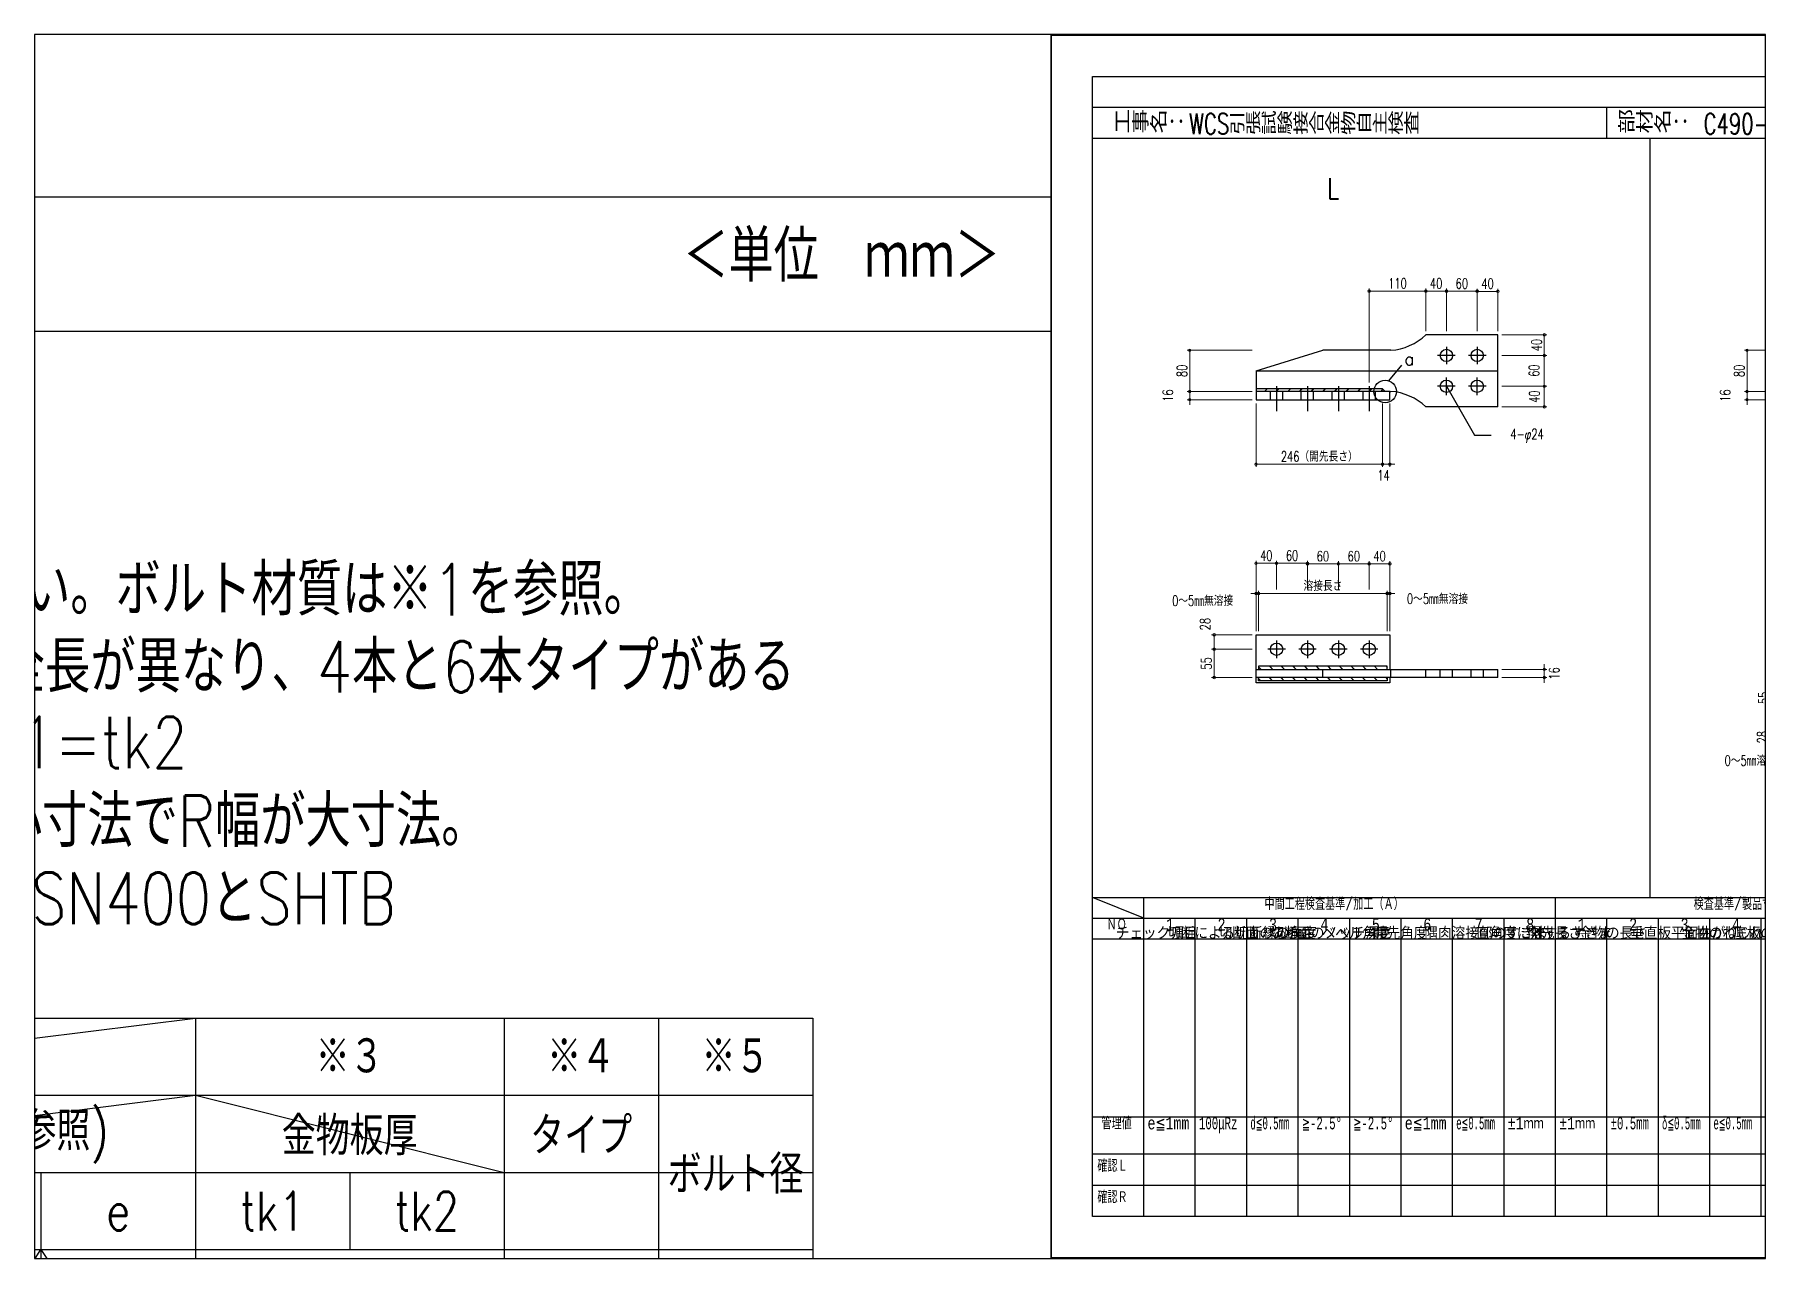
# Paper-space layout 'A4 (12)' of a CAD drawing. Header units: millimetres. Extents: x 0 to 297, y 0 to 210.
# The model-space entities are those that its viewports show. They can reach past a viewport. Long polylines and large blocks are cut down to what shows.
import ezdxf
from ezdxf.enums import TextEntityAlignment as Align

# ---------------------------------------------------------------- set-up
doc = ezdxf.new("R2010")
doc.units = ezdxf.units.MM
doc.header["$LTSCALE"] = 5
for name, pattern in [('CENTER1', [10, 6.25, -1.25, 1.25, -1.25]), ('DASHED', [7.5, 6, -1.5]), ('DUMMY', [0]), ('HIDDEN2', [4.7625, 3.175, -1.5875]), ('JIS_08_50', [53, 50, -1.125, 0.75, -1.125])]:
    doc.linetypes.add(name, pattern=pattern)
doc.layers.get('0').update_dxf_attribs({"color": 255})
doc.layers.get('DEFPOINTS').update_dxf_attribs({"color": 9})
doc.layers.add('00_ADDL', color=251, linetype='Continuous', plot=False)
doc.layers.add('_1-F_ADDL', color=9, linetype='DUMMY', plot=False)
for name, color, linetype in [('CENTER', 2, 'JIS_08_50'), ('LAYER6', 7, 'Continuous'), ('Line-L', 4, 'Continuous'), ('Line-M', 3, 'Continuous'), ('寸法', 4, 'Continuous'), ('文字', 7, 'Continuous'), ('溶接', 241, 'Continuous'), ('金物', 142, 'Continuous'), ('隠れ', 7, 'HIDDEN2')]:
    doc.layers.add(name, color=color, linetype=linetype)
doc.layers.add('txt', color=6, linetype='Continuous', lineweight=0)
doc.styles.add('DLSTANDARD1', font='monotxt.shx', dxfattribs={"width": 0.6, "bigfont": 'extfont'})
doc.styles.add('KANJI', font='simplex.shx', dxfattribs={"width": 0.7, "bigfont": 'extfont2.shx'})
doc.styles.add('S020', font='simplex.shx', dxfattribs={"width": 0.8, "height": 100, "bigfont": 'extfont2.shx'})
doc.styles.get("Standard").update_dxf_attribs({"font": 'simplex.shx', "width": 0.7, "height": 2.5, "bigfont": '@extfont2.shx'})
doc.styles.add('SUNPOU', font='simplex.shx', dxfattribs={"width": 0.7, "bigfont": 'extfont2.shx'})
doc.styles.add('TATEGAKI', font='txt', dxfattribs={"bigfont": 'bigfont.shx'})
doc.dimstyles.new('S5', dxfattribs={"dimscale": 5, "dimtxt": 4, "dimasz": 1, "dimexe": 1, "dimexo": 1.5, "dimgap": 1, "dimtad": 1, "dimtxsty": 'KANJI', "dimblk": 'ORIGIN', "dimcen": 0, "dimclrd": 256, "dimclre": 256, "dimclrt": 256, "dimadec": 0, "dimazin": 0, "dimtfac": 1, "dimtmove": 2, "dimatfit": 2, "dimfxl": 1, "dimtolj": 2, "dimlwd": 5, "dimlwe": 5, "dimarcsym": 0})
pattern_1 = [(135, (3712.987, 2816.585), (-11.31371, -11.31371), []), (135, (3712.987, 2816.905), (-11.31371, -11.31371), [])]

psp = doc.layouts.new('A4 (12)')

msp = doc.modelspace()

# ---------------------------------------------------------------- texts
at = {"layer": 'LAYER6', "color": 0, "linetype": 'Continuous', "lineweight": -3, "width": 0.8}
for s, p in [('工事名：', (5460.009, 6938.926)), ('部材名：', (6439.834, 6938.926)), ('L', (5876.084, 6810.216))]:
    msp.add_text(s, height=40, dxfattribs=at).set_placement(p)
at = {"layer": 'LAYER6', "color": 0, "linetype": 'Continuous', "lineweight": -3, "char_height": 40, "attachment_point": 1}
for s, insert, width in [('WCS引張試験接合金物自主検査', (5607.858, 6976.098), 924.29947), ('C490-N16-4M22 ', (6607.858, 6976.098), 435.25964)]:
    msp.add_mtext(s, dxfattribs=dict(at, insert=insert, width=width))
at = {"layer": 'txt', "style": 'S020', "width": 0.8}
msp.add_text('＜単位\u3000ｍｍ＞', height=100, dxfattribs=at).set_placement((4624.456, 6648.985))
for s, p in [('※5： 使用するボルト径の違い。ボルト材質は※1を参照。', (2166.102, 6100.549)), ('※4： 挿入するボルト本数の違い。全長が異なり、4本と6本タイプがある', (1852.914, 5950.549)), ('※3： 垂直板厚tk1、底板厚tk2の違い。tk1=tk2', (1544.571, 5803.577)), ('※2： 金物幅寸法(b1, b2, e)の違い。N幅が小寸法でR幅が大寸法。', (1344.274, 5650.549)), ('※1： C400であればSN400とF10T、C490であればSN400とSHTB', (1019.065, 5500.549))]:
    msp.add_text(s, height=100, dxfattribs=at).set_placement(p, align=Align.TOP_LEFT)
for s, p in [('※３', (3976.381, 5142.648)), ('※４', (4426.362, 5142.648)), ('※５', (4726.349, 5142.648)), ('金物幅寸法(標準寸法図参照)', (3076.418, 4992.654)), ('金物板厚', (3976.381, 4992.654)), ('タイプ', (4426.362, 4992.654)), ('ボルト径', (4726.349, 4917.657)), ('tk1', (3826.387, 4842.66)), ('tk2', (4126.374, 4842.66)), ('e', (3526.399, 4842.66)), ('4本', (4426.362, 4692.666))]:
    msp.add_text(s, height=75, dxfattribs=at).set_placement(p, align=Align.MIDDLE)
at = {"layer": '寸法', "ltscale": 4, "style": 'SUNPOU'}
msp.add_text('a', height=24, dxfattribs=at).set_placement((6045.874, 6498.511), align=Align.MIDDLE_RIGHT)
at = {"layer": '寸法', "insert": (6297.165, 6362.805), "char_height": 20, "width": 98.97993, "attachment_point": 3}
msp.add_mtext('4-φ24', dxfattribs=at)
at = {"layer": '文字', "color": 0, "linetype": 'Continuous', "ltscale": 6, "style": 'DLSTANDARD1'}
for s, width, p in [('中間工程検査基準/加工（Ａ）', 0.74375, (5754.447, 5420.574)), ('検査基準/製品寸法（Ｂ）', 0.74375, (6588.562, 5420.574)), ('ＮＯ', 0.74375, (5447.463, 5380.574)), ('1', 0.74375, (5563.207, 5380.574)), ('2', 0.74375, (5663.207, 5380.574)), ('3', 0.74375, (5763.207, 5380.574)), ('4', 0.74375, (5863.207, 5380.574)), ('5', 0.74375, (5963.207, 5380.574)), ('6', 0.74375, (6063.207, 5380.574)), ('7', 0.74375, (6163.207, 5380.574)), ('1', 0.74375, (6363.207, 5380.574)), ('2', 0.74375, (6463.207, 5380.574)), ('3', 0.74375, (6563.207, 5380.574)), ('4', 0.74375, (6663.207, 5380.574)), ('管理値', 0.74375, (5437.648, 4994.284)), ('e≦1mm', 0.74375, (5527.094, 4994.284)), ('100μRz', 0.6, (5627.094, 4994.284)), ('d≦0.5mm', 0.5, (5727.094, 4994.284)), ('≧-2.5°', 0.6, (5827.094, 4994.284)), ('≧-2.5°', 0.6, (5927.094, 4994.284)), ('e≦1mm', 0.74375, (6027.094, 4994.284)), ('e≦0.5mm', 0.5, (6127.094, 4994.284)), ('±1ｍｍ', 0.74375, (6327.094, 4994.284)), ('±0.5mm', 0.6, (6427.094, 4994.284)), ('δ≦0.5mm', 0.5, (6527.094, 4994.284)), ('e≦0.5mm', 0.5, (6627.094, 4994.284)), ('e≦0.5mm', 0.5, (6727.094, 4994.284)), ('確認Ｌ', 0.74375, (5429.522, 4911.593)), ('確認Ｒ', 0.74375, (5429.522, 4850.625))]:
    msp.add_text(s, height=24, dxfattribs=dict(at, width=width)).set_placement(p, align=Align.BOTTOM_LEFT)
at = {"layer": '文字', "color": 0, "linetype": 'Continuous', "ltscale": 6, "style": 'TATEGAKI'}
for s, p in [('チェック項目', (5465.476, 5363.673)), ('切断による切断縁の角度', (5565.476, 5363.673)), ('切断面のあらさ', (5665.476, 5363.673)), ('切断面のノッチ深さ', (5765.476, 5363.673)), ('ベベル角度', (5865.476, 5363.673)), ('開先角度', (5965.476, 5363.673)), ('隅肉溶接部のすきま', (6065.476, 5363.673)), ('直角度に対するすきま', (6165.476, 5363.673)), ('金物の長さ', (6365.476, 5363.673)), ('垂直板平面曲がり', (6465.476, 5363.673)), ('金物のねじれ', (6565.476, 5363.673)), ('底板の曲がり', (6665.476, 5363.673))]:
    msp.add_text(s, height=24, dxfattribs=at).set_placement(p, align=Align.BOTTOM_LEFT)
at = {"layer": '文字', "color": 1, "linetype": 'Continuous', "ltscale": 6, "style": 'DLSTANDARD1', "width": 0.74375}
for s, p in [('8', (6263.207, 5380.574)), ('±1ｍｍ', (6227.094, 4994.284))]:
    msp.add_text(s, height=24, dxfattribs=at).set_placement(p, align=Align.BOTTOM_LEFT)
at = {"layer": '文字', "color": 1, "linetype": 'Continuous', "ltscale": 6, "style": 'TATEGAKI'}
msp.add_text('開先長さ', height=24, dxfattribs=at).set_placement((6265.476, 5363.673), align=Align.BOTTOM_LEFT)

# ---------------------------------------------------------------- blocks, each defined once
blk = doc.blocks.new('_Origin')
at = {"color": 0, "linetype": 'ByBlock', "lineweight": -2}
blk.add_line((0, 0), (-1, 0), dxfattribs=at)
blk.add_circle((0, 0), 0.5, dxfattribs=at)
blk = doc.blocks.new('*D36')
at = {"layer": 'DEFPOINTS', "color": 0, "transparency": 16777216}
for p in [(6068, 6630.8), (6068, 6545.7), (5958, 6445.7)]:
    blk.add_point(p, dxfattribs=at)
at = {"layer": '寸法', "lineweight": 5, "ltscale": 4, "transparency": 16777216}
for p, q in [((5958, 6453.2), (5958, 6635.8)), ((5963, 6630.8), (6063, 6630.8)), ((6068, 6553.2), (6068, 6635.8))]:
    blk.add_line(p, q, dxfattribs=at)
at = {"layer": '寸法', "lineweight": 5, "transparency": 16777216, "xscale": 5, "yscale": 5, "zscale": 5, "rotation": 180}
blk.add_blockref('_Origin', (5958, 6630.8), dxfattribs=at)
at = {"layer": '寸法', "lineweight": 5, "transparency": 16777216, "xscale": 5, "yscale": 5, "zscale": 5}
blk.add_blockref('_Origin', (6068, 6630.8), dxfattribs=at)
at = {"layer": '寸法', "linetype": 'Continuous', "transparency": 16777216, "insert": (6013, 6645.8), "char_height": 20, "attachment_point": 5, "style": 'KANJI'}
blk.add_mtext('\\A2;110', dxfattribs=at)
blk = doc.blocks.new('*D37')
at = {"layer": 'DEFPOINTS', "color": 0, "transparency": 16777216}
for p in [(6108, 6630.8), (6068, 6545.7), (6108, 6545.7)]:
    blk.add_point(p, dxfattribs=at)
at = {"layer": '寸法', "lineweight": 5, "ltscale": 4, "transparency": 16777216}
for p, q in [((6068, 6553.2), (6068, 6635.8)), ((6073, 6630.8), (6103, 6630.8)), ((6108, 6553.2), (6108, 6635.8))]:
    blk.add_line(p, q, dxfattribs=at)
at = {"layer": '寸法', "lineweight": 5, "transparency": 16777216, "xscale": 5, "yscale": 5, "zscale": 5, "rotation": 180}
blk.add_blockref('_Origin', (6068, 6630.8), dxfattribs=at)
at = {"layer": '寸法', "lineweight": 5, "transparency": 16777216, "xscale": 5, "yscale": 5, "zscale": 5}
blk.add_blockref('_Origin', (6108, 6630.8), dxfattribs=at)
at = {"layer": '寸法', "linetype": 'Continuous', "transparency": 16777216, "insert": (6088, 6645.8), "char_height": 20, "attachment_point": 5, "style": 'KANJI'}
blk.add_mtext('\\A2;40', dxfattribs=at)
blk = doc.blocks.new('*D38')
at = {"layer": 'DEFPOINTS', "color": 0, "transparency": 16777216}
for p in [(6168, 6630.5), (6108, 6545.7), (6168, 6545.7)]:
    blk.add_point(p, dxfattribs=at)
at = {"layer": '寸法', "lineweight": 5, "ltscale": 4, "transparency": 16777216}
for p, q in [((6108, 6553.2), (6108, 6635.5)), ((6113, 6630.5), (6163, 6630.5)), ((6168, 6553.2), (6168, 6635.5))]:
    blk.add_line(p, q, dxfattribs=at)
at = {"layer": '寸法', "lineweight": 5, "transparency": 16777216, "xscale": 5, "yscale": 5, "zscale": 5, "rotation": 180}
blk.add_blockref('_Origin', (6108, 6630.5), dxfattribs=at)
at = {"layer": '寸法', "lineweight": 5, "transparency": 16777216, "xscale": 5, "yscale": 5, "zscale": 5}
blk.add_blockref('_Origin', (6168, 6630.5), dxfattribs=at)
at = {"layer": '寸法', "linetype": 'Continuous', "transparency": 16777216, "insert": (6138, 6645.5), "char_height": 20, "attachment_point": 5, "style": 'KANJI'}
blk.add_mtext('\\A2;60', dxfattribs=at)
blk = doc.blocks.new('*D39')
at = {"layer": 'DEFPOINTS', "color": 0, "transparency": 16777216}
for p in [(6208, 6630.3), (6168, 6545.7), (6208, 6545.7)]:
    blk.add_point(p, dxfattribs=at)
at = {"layer": '寸法', "lineweight": 5, "ltscale": 4, "transparency": 16777216}
for p, q in [((6168, 6553.2), (6168, 6635.3)), ((6173, 6630.3), (6203, 6630.3)), ((6208, 6553.2), (6208, 6635.3))]:
    blk.add_line(p, q, dxfattribs=at)
at = {"layer": '寸法', "lineweight": 5, "transparency": 16777216, "xscale": 5, "yscale": 5, "zscale": 5, "rotation": 180}
blk.add_blockref('_Origin', (6168, 6630.3), dxfattribs=at)
at = {"layer": '寸法', "lineweight": 5, "transparency": 16777216, "xscale": 5, "yscale": 5, "zscale": 5}
blk.add_blockref('_Origin', (6208, 6630.3), dxfattribs=at)
at = {"layer": '寸法', "linetype": 'Continuous', "transparency": 16777216, "insert": (6188, 6645.3), "char_height": 20, "attachment_point": 5, "style": 'KANJI'}
blk.add_mtext('\\A2;40', dxfattribs=at)
blk = doc.blocks.new('*D40')
at = {"layer": 'DEFPOINTS', "color": 0, "transparency": 16777216}
for p in [(5609.1, 6515.7), (5738, 6515.7), (5738, 6435.7)]:
    blk.add_point(p, dxfattribs=at)
at = {"layer": '寸法', "lineweight": 5, "ltscale": 4, "transparency": 16777216}
for p, q in [((5730.5, 6515.7), (5604.1, 6515.7)), ((5609.1, 6440.7), (5609.1, 6510.7)), ((5730.5, 6435.7), (5604.1, 6435.7))]:
    blk.add_line(p, q, dxfattribs=at)
at = {"layer": '寸法', "lineweight": 5, "transparency": 16777216, "xscale": 5, "yscale": 5, "zscale": 5}
for p, rotation in [((5609.1, 6515.7), 90), ((5609.1, 6435.7), 270)]:
    blk.add_blockref('_Origin', p, dxfattribs=dict(at, rotation=rotation))
at = {"layer": '寸法', "linetype": 'Continuous', "transparency": 16777216, "insert": (5594.1, 6475.7), "char_height": 20, "attachment_point": 5, "rotation": 90, "style": 'KANJI'}
blk.add_mtext('\\A2;80', dxfattribs=at)
blk = doc.blocks.new('*D41')
at = {"layer": 'DEFPOINTS', "color": 0, "transparency": 16777216}
for p in [(6208, 6545.7), (6298.3, 6545.7), (6208, 6505.7)]:
    blk.add_point(p, dxfattribs=at)
at = {"layer": '寸法', "lineweight": 5, "ltscale": 4, "transparency": 16777216}
for p, q in [((6215.5, 6545.7), (6303.3, 6545.7)), ((6298.3, 6510.7), (6298.3, 6540.7)), ((6215.5, 6505.7), (6303.3, 6505.7))]:
    blk.add_line(p, q, dxfattribs=at)
at = {"layer": '寸法', "lineweight": 5, "transparency": 16777216, "xscale": 5, "yscale": 5, "zscale": 5}
for p, rotation in [((6298.3, 6545.7), 90), ((6298.3, 6505.7), 270)]:
    blk.add_blockref('_Origin', p, dxfattribs=dict(at, rotation=rotation))
at = {"layer": '寸法', "linetype": 'Continuous', "transparency": 16777216, "insert": (6283.3, 6525.7), "char_height": 20, "attachment_point": 5, "rotation": 90, "style": 'KANJI'}
blk.add_mtext('\\A2;40', dxfattribs=at)
blk = doc.blocks.new('*D42')
at = {"layer": 'DEFPOINTS', "color": 0, "transparency": 16777216}
for p in [(6208, 6445.7), (6298.3, 6445.7), (6208, 6405.7)]:
    blk.add_point(p, dxfattribs=at)
at = {"layer": '寸法', "lineweight": 5, "ltscale": 4, "transparency": 16777216}
for p, q in [((6215.5, 6445.7), (6303.3, 6445.7)), ((6298.3, 6410.7), (6298.3, 6440.7)), ((6215.5, 6405.7), (6303.3, 6405.7))]:
    blk.add_line(p, q, dxfattribs=at)
at = {"layer": '寸法', "lineweight": 5, "transparency": 16777216, "xscale": 5, "yscale": 5, "zscale": 5}
for p, rotation in [((6298.3, 6445.7), 90), ((6298.3, 6405.7), 270)]:
    blk.add_blockref('_Origin', p, dxfattribs=dict(at, rotation=rotation))
at = {"layer": '寸法', "linetype": 'Continuous', "transparency": 16777216, "insert": (6279.2, 6425.7), "char_height": 20, "attachment_point": 5, "rotation": 90, "style": 'KANJI'}
blk.add_mtext('\\A2;40', dxfattribs=at)
blk = doc.blocks.new('*D43')
at = {"layer": 'DEFPOINTS', "color": 0, "transparency": 16777216}
for p in [(5738, 6419.7), (5984, 6419.7), (5984, 6294.2)]:
    blk.add_point(p, dxfattribs=at)
at = {"layer": '寸法', "lineweight": 5, "ltscale": 4, "transparency": 16777216}
for p, q in [((5738, 6412.2), (5738, 6289.2)), ((5984, 6412.2), (5984, 6289.2)), ((5743, 6294.2), (5979, 6294.2))]:
    blk.add_line(p, q, dxfattribs=at)
at = {"layer": '寸法', "lineweight": 5, "transparency": 16777216, "xscale": 5, "yscale": 5, "zscale": 5, "rotation": 180}
blk.add_blockref('_Origin', (5738, 6294.2), dxfattribs=at)
at = {"layer": '寸法', "lineweight": 5, "transparency": 16777216, "xscale": 5, "yscale": 5, "zscale": 5}
blk.add_blockref('_Origin', (5984, 6294.2), dxfattribs=at)
at = {"layer": '寸法', "linetype": 'Continuous', "transparency": 16777216, "insert": (5861, 6309.2), "char_height": 20, "attachment_point": 5, "style": 'KANJI'}
blk.add_mtext('\\A2;246（開先長さ）', dxfattribs=at)
blk = doc.blocks.new('*D44')
at = {"layer": 'DEFPOINTS', "color": 0, "transparency": 16777216}
for p in [(5984, 6419.7), (5998, 6419.7), (5998, 6294.2)]:
    blk.add_point(p, dxfattribs=at)
at = {"layer": '寸法', "lineweight": 5, "ltscale": 4, "transparency": 16777216}
for p, q in [((5984, 6412.2), (5984, 6289.2)), ((5998, 6412.2), (5998, 6289.2)), ((5979, 6294.2), (5974, 6294.2)), ((5984, 6294.2), (5998, 6294.2)), ((6003, 6294.2), (6008, 6294.2))]:
    blk.add_line(p, q, dxfattribs=at)
at = {"layer": '寸法', "lineweight": 5, "transparency": 16777216, "xscale": 5, "yscale": 5, "zscale": 5}
blk.add_blockref('_Origin', (5984, 6294.2), dxfattribs=at)
at = {"layer": '寸法', "lineweight": 5, "transparency": 16777216, "xscale": 5, "yscale": 5, "zscale": 5, "rotation": 180}
blk.add_blockref('_Origin', (5998, 6294.2), dxfattribs=at)
at = {"layer": '寸法', "linetype": 'Continuous', "transparency": 16777216, "insert": (5985.7, 6272.5), "char_height": 20, "attachment_point": 5, "style": 'KANJI'}
blk.add_mtext('\\A2;14', dxfattribs=at)
blk = doc.blocks.new('*D45')
at = {"layer": 'DEFPOINTS', "color": 0, "transparency": 16777216}
for p in [(5993, 6043), (5743, 5962.6), (5993, 5962.6)]:
    blk.add_point(p, dxfattribs=at)
at = {"layer": '寸法', "lineweight": 5, "ltscale": 4, "transparency": 16777216}
for p, q in [((5743, 5970.1), (5743, 6048)), ((5748, 6043), (5988, 6043)), ((5993, 5970.1), (5993, 6048))]:
    blk.add_line(p, q, dxfattribs=at)
at = {"layer": '寸法', "lineweight": 5, "transparency": 16777216, "xscale": 5, "yscale": 5, "zscale": 5, "rotation": 180}
blk.add_blockref('_Origin', (5743, 6043), dxfattribs=at)
at = {"layer": '寸法', "lineweight": 5, "transparency": 16777216, "xscale": 5, "yscale": 5, "zscale": 5}
blk.add_blockref('_Origin', (5993, 6043), dxfattribs=at)
at = {"layer": '寸法', "linetype": 'Continuous', "transparency": 16777216, "insert": (5868, 6058), "char_height": 20, "attachment_point": 5, "style": 'KANJI'}
blk.add_mtext('\\A2;溶接長さ', dxfattribs=at)
blk = doc.blocks.new('*D46')
at = {"layer": 'DEFPOINTS', "color": 0, "transparency": 16777216}
for p in [(5743, 6043), (5738, 5962.6), (5743, 5962.6)]:
    blk.add_point(p, dxfattribs=at)
at = {"layer": '寸法', "lineweight": 5, "ltscale": 4, "transparency": 16777216}
for p, q in [((5733, 6043), (5728, 6043)), ((5738, 5970.1), (5738, 6048)), ((5738, 6043), (5743, 6043)), ((5743, 5970.1), (5743, 6048)), ((5748, 6043), (5753, 6043))]:
    blk.add_line(p, q, dxfattribs=at)
at = {"layer": '寸法', "lineweight": 5, "transparency": 16777216, "xscale": 5, "yscale": 5, "zscale": 5}
blk.add_blockref('_Origin', (5738, 6043), dxfattribs=at)
at = {"layer": '寸法', "lineweight": 5, "transparency": 16777216, "xscale": 5, "yscale": 5, "zscale": 5, "rotation": 180}
blk.add_blockref('_Origin', (5743, 6043), dxfattribs=at)
at = {"layer": '寸法', "linetype": 'Continuous', "transparency": 16777216, "insert": (5634.3, 6029), "char_height": 20, "attachment_point": 5, "style": 'KANJI'}
blk.add_mtext('\\A2;0～5{\\fMS PGothic|b0|i0|c128|p50;㎜}無溶接', dxfattribs=at)
blk = doc.blocks.new('*D47')
at = {"layer": 'DEFPOINTS', "color": 0, "transparency": 16777216}
for p in [(5998, 6043), (5993, 5962.6), (5998, 5962.6)]:
    blk.add_point(p, dxfattribs=at)
at = {"layer": '寸法', "lineweight": 5, "ltscale": 4, "transparency": 16777216}
for p, q in [((5988, 6043), (5983, 6043)), ((5993, 5970.1), (5993, 6048)), ((5993, 6043), (5998, 6043)), ((5998, 5970.1), (5998, 6048)), ((6003, 6043), (6008, 6043))]:
    blk.add_line(p, q, dxfattribs=at)
at = {"layer": '寸法', "lineweight": 5, "transparency": 16777216, "xscale": 5, "yscale": 5, "zscale": 5}
blk.add_blockref('_Origin', (5993, 6043), dxfattribs=at)
at = {"layer": '寸法', "lineweight": 5, "transparency": 16777216, "xscale": 5, "yscale": 5, "zscale": 5, "rotation": 180}
blk.add_blockref('_Origin', (5998, 6043), dxfattribs=at)
at = {"layer": '寸法', "linetype": 'Continuous', "transparency": 16777216, "insert": (6090.6, 6032.8), "char_height": 20, "attachment_point": 5, "style": 'KANJI'}
blk.add_mtext('\\A2;0～5{\\fMS PGothic|b0|i0|c128|p50;㎜}無溶接', dxfattribs=at)
blk = doc.blocks.new('*D48')
at = {"layer": 'DEFPOINTS', "color": 0, "transparency": 16777216}
for p in [(5778, 6101.7), (5778, 6043), (5738, 6019.1)]:
    blk.add_point(p, dxfattribs=at)
at = {"layer": '寸法', "lineweight": 5, "ltscale": 4, "transparency": 16777216}
for p, q in [((5738, 6026.6), (5738, 6106.7)), ((5743, 6101.7), (5773, 6101.7)), ((5778, 6050.5), (5778, 6106.7))]:
    blk.add_line(p, q, dxfattribs=at)
at = {"layer": '寸法', "lineweight": 5, "transparency": 16777216, "xscale": 5, "yscale": 5, "zscale": 5, "rotation": 180}
blk.add_blockref('_Origin', (5738, 6101.7), dxfattribs=at)
at = {"layer": '寸法', "lineweight": 5, "transparency": 16777216, "xscale": 5, "yscale": 5, "zscale": 5}
blk.add_blockref('_Origin', (5778, 6101.7), dxfattribs=at)
at = {"layer": '寸法', "linetype": 'Continuous', "transparency": 16777216, "insert": (5758, 6116.7), "char_height": 20, "attachment_point": 5, "style": 'KANJI'}
blk.add_mtext('\\A2;40', dxfattribs=at)
blk = doc.blocks.new('*D49')
at = {"layer": 'DEFPOINTS', "color": 0, "transparency": 16777216}
for p in [(5838, 6101.7), (5778, 6043), (5838, 6043)]:
    blk.add_point(p, dxfattribs=at)
at = {"layer": '寸法', "lineweight": 5, "ltscale": 4, "transparency": 16777216}
for p, q in [((5778, 6050.5), (5778, 6106.7)), ((5783, 6101.7), (5833, 6101.7)), ((5838, 6050.5), (5838, 6106.7))]:
    blk.add_line(p, q, dxfattribs=at)
at = {"layer": '寸法', "lineweight": 5, "transparency": 16777216, "xscale": 5, "yscale": 5, "zscale": 5, "rotation": 180}
blk.add_blockref('_Origin', (5778, 6101.7), dxfattribs=at)
at = {"layer": '寸法', "lineweight": 5, "transparency": 16777216, "xscale": 5, "yscale": 5, "zscale": 5}
blk.add_blockref('_Origin', (5838, 6101.7), dxfattribs=at)
at = {"layer": '寸法', "linetype": 'Continuous', "transparency": 16777216, "insert": (5808, 6116.7), "char_height": 20, "attachment_point": 5, "style": 'KANJI'}
blk.add_mtext('\\A2;60', dxfattribs=at)
blk = doc.blocks.new('*D50')
at = {"layer": 'DEFPOINTS', "color": 0, "transparency": 16777216}
for p in [(5898, 6100.6), (5838, 6043), (5898, 6043)]:
    blk.add_point(p, dxfattribs=at)
at = {"layer": '寸法', "lineweight": 5, "ltscale": 4, "transparency": 16777216}
for p, q in [((5838, 6050.5), (5838, 6105.6)), ((5843, 6100.6), (5893, 6100.6)), ((5898, 6050.5), (5898, 6105.6))]:
    blk.add_line(p, q, dxfattribs=at)
at = {"layer": '寸法', "lineweight": 5, "transparency": 16777216, "xscale": 5, "yscale": 5, "zscale": 5, "rotation": 180}
blk.add_blockref('_Origin', (5838, 6100.6), dxfattribs=at)
at = {"layer": '寸法', "lineweight": 5, "transparency": 16777216, "xscale": 5, "yscale": 5, "zscale": 5}
blk.add_blockref('_Origin', (5898, 6100.6), dxfattribs=at)
at = {"layer": '寸法', "linetype": 'Continuous', "transparency": 16777216, "insert": (5868, 6115.6), "char_height": 20, "attachment_point": 5, "style": 'KANJI'}
blk.add_mtext('\\A2;60', dxfattribs=at)
blk = doc.blocks.new('*D51')
at = {"layer": 'DEFPOINTS', "color": 0, "transparency": 16777216}
for p in [(5958, 6100.6), (5898, 6043), (5958, 6043)]:
    blk.add_point(p, dxfattribs=at)
at = {"layer": '寸法', "lineweight": 5, "ltscale": 4, "transparency": 16777216}
for p, q in [((5898, 6050.5), (5898, 6105.6)), ((5903, 6100.6), (5953, 6100.6)), ((5958, 6050.5), (5958, 6105.6))]:
    blk.add_line(p, q, dxfattribs=at)
at = {"layer": '寸法', "lineweight": 5, "transparency": 16777216, "xscale": 5, "yscale": 5, "zscale": 5, "rotation": 180}
blk.add_blockref('_Origin', (5898, 6100.6), dxfattribs=at)
at = {"layer": '寸法', "lineweight": 5, "transparency": 16777216, "xscale": 5, "yscale": 5, "zscale": 5}
blk.add_blockref('_Origin', (5958, 6100.6), dxfattribs=at)
at = {"layer": '寸法', "linetype": 'Continuous', "transparency": 16777216, "insert": (5928, 6115.6), "char_height": 20, "attachment_point": 5, "style": 'KANJI'}
blk.add_mtext('\\A2;60', dxfattribs=at)
blk = doc.blocks.new('*D52')
at = {"layer": 'DEFPOINTS', "color": 0, "transparency": 16777216}
for p in [(5998, 6100.6), (5958, 6043), (5998, 6019.1)]:
    blk.add_point(p, dxfattribs=at)
at = {"layer": '寸法', "lineweight": 5, "ltscale": 4, "transparency": 16777216}
for p, q in [((5958, 6050.5), (5958, 6105.6)), ((5963, 6100.6), (5993, 6100.6)), ((5998, 6026.6), (5998, 6105.6))]:
    blk.add_line(p, q, dxfattribs=at)
at = {"layer": '寸法', "lineweight": 5, "transparency": 16777216, "xscale": 5, "yscale": 5, "zscale": 5, "rotation": 180}
blk.add_blockref('_Origin', (5958, 6100.6), dxfattribs=at)
at = {"layer": '寸法', "lineweight": 5, "transparency": 16777216, "xscale": 5, "yscale": 5, "zscale": 5}
blk.add_blockref('_Origin', (5998, 6100.6), dxfattribs=at)
at = {"layer": '寸法', "linetype": 'Continuous', "transparency": 16777216, "insert": (5978, 6115.6), "char_height": 20, "attachment_point": 5, "style": 'KANJI'}
blk.add_mtext('\\A2;40', dxfattribs=at)
blk = doc.blocks.new('*D53')
at = {"layer": 'DEFPOINTS', "color": 0, "transparency": 16777216}
for p in [(5609.1, 6435.7), (5738, 6435.7), (5738, 6419.7)]:
    blk.add_point(p, dxfattribs=at)
at = {"layer": '寸法', "lineweight": 5, "ltscale": 4, "transparency": 16777216}
for p, q in [((5730.5, 6435.7), (5604.1, 6435.7)), ((5609.1, 6440.7), (5609.1, 6445.7)), ((5609.1, 6419.7), (5609.1, 6435.7)), ((5730.5, 6419.7), (5604.1, 6419.7)), ((5609.1, 6414.7), (5609.1, 6409.7))]:
    blk.add_line(p, q, dxfattribs=at)
at = {"layer": '寸法', "lineweight": 5, "transparency": 16777216, "xscale": 5, "yscale": 5, "zscale": 5}
for p, rotation in [((5609.1, 6435.7), 270), ((5609.1, 6419.7), 90)]:
    blk.add_blockref('_Origin', p, dxfattribs=dict(at, rotation=rotation))
at = {"layer": '寸法', "linetype": 'Continuous', "transparency": 16777216, "insert": (5566.6, 6427.7), "char_height": 20, "attachment_point": 5, "rotation": 90, "style": 'KANJI'}
blk.add_mtext('\\A2;16', dxfattribs=at)
blk = doc.blocks.new('*D54')
at = {"layer": 'DEFPOINTS', "color": 0, "transparency": 16777216}
for p in [(5738, 5962.6), (5656.6, 5934.6), (5738, 5934.6)]:
    blk.add_point(p, dxfattribs=at)
at = {"layer": '寸法', "lineweight": 5, "ltscale": 4, "transparency": 16777216}
for p, q in [((5730.5, 5962.6), (5651.6, 5962.6)), ((5656.6, 5957.6), (5656.6, 5939.6)), ((5730.5, 5934.6), (5651.6, 5934.6))]:
    blk.add_line(p, q, dxfattribs=at)
at = {"layer": '寸法', "lineweight": 5, "transparency": 16777216, "xscale": 5, "yscale": 5, "zscale": 5}
for p, rotation in [((5656.6, 5962.6), 90), ((5656.6, 5934.6), 270)]:
    blk.add_blockref('_Origin', p, dxfattribs=dict(at, rotation=rotation))
at = {"layer": '寸法', "linetype": 'Continuous', "transparency": 16777216, "insert": (5639.1, 5983.4), "char_height": 20, "attachment_point": 5, "rotation": 90, "style": 'KANJI'}
blk.add_mtext('\\A2;28', dxfattribs=at)
blk = doc.blocks.new('*D55')
at = {"layer": 'DEFPOINTS', "color": 0, "transparency": 16777216}
for p in [(5738, 5934.6), (5656.6, 5879.6), (5738, 5879.6)]:
    blk.add_point(p, dxfattribs=at)
at = {"layer": '寸法', "lineweight": 5, "ltscale": 4, "transparency": 16777216}
for p, q in [((5730.5, 5934.6), (5651.6, 5934.6)), ((5656.6, 5929.6), (5656.6, 5884.6)), ((5730.5, 5879.6), (5651.6, 5879.6))]:
    blk.add_line(p, q, dxfattribs=at)
at = {"layer": '寸法', "lineweight": 5, "transparency": 16777216, "xscale": 5, "yscale": 5, "zscale": 5}
for p, rotation in [((5656.6, 5934.6), 90), ((5656.6, 5879.6), 270)]:
    blk.add_blockref('_Origin', p, dxfattribs=dict(at, rotation=rotation))
at = {"layer": '寸法', "linetype": 'Continuous', "transparency": 16777216, "insert": (5641.6, 5907.1), "char_height": 20, "attachment_point": 5, "rotation": 90, "style": 'KANJI'}
blk.add_mtext('\\A2;55', dxfattribs=at)
blk = doc.blocks.new('*D56')
at = {"layer": 'DEFPOINTS', "color": 0, "transparency": 16777216}
for p in [(6208, 5895.6), (6208, 5879.6), (6298.3, 5879.6)]:
    blk.add_point(p, dxfattribs=at)
at = {"layer": '寸法', "lineweight": 5, "ltscale": 4, "transparency": 16777216}
for p, q in [((6215.5, 5895.6), (6303.3, 5895.6)), ((6298.3, 5900.6), (6298.3, 5905.6)), ((6298.3, 5895.6), (6298.3, 5879.6)), ((6215.5, 5879.6), (6303.3, 5879.6)), ((6298.3, 5874.6), (6298.3, 5869.6))]:
    blk.add_line(p, q, dxfattribs=at)
at = {"layer": '寸法', "lineweight": 5, "transparency": 16777216, "xscale": 5, "yscale": 5, "zscale": 5}
for p, rotation in [((6298.3, 5895.6), 270), ((6298.3, 5879.6), 90)]:
    blk.add_blockref('_Origin', p, dxfattribs=dict(at, rotation=rotation))
at = {"layer": '寸法', "linetype": 'Continuous', "transparency": 16777216, "insert": (6317.7, 5887.6), "char_height": 20, "attachment_point": 5, "rotation": 90, "style": 'KANJI'}
blk.add_mtext('\\A2;16', dxfattribs=at)
blk = doc.blocks.new('*D57')
at = {"layer": 'DEFPOINTS', "color": 0, "transparency": 16777216}
for p in [(6208, 6505.7), (6298.3, 6505.7), (6208, 6445.7)]:
    blk.add_point(p, dxfattribs=at)
at = {"layer": '寸法', "lineweight": 5, "ltscale": 4, "transparency": 16777216}
for p, q in [((6215.5, 6505.7), (6303.3, 6505.7)), ((6298.3, 6450.7), (6298.3, 6500.7)), ((6215.5, 6445.7), (6303.3, 6445.7))]:
    blk.add_line(p, q, dxfattribs=at)
at = {"layer": '寸法', "lineweight": 5, "transparency": 16777216, "xscale": 5, "yscale": 5, "zscale": 5}
for p, rotation in [((6298.3, 6505.7), 90), ((6298.3, 6445.7), 270)]:
    blk.add_blockref('_Origin', p, dxfattribs=dict(at, rotation=rotation))
at = {"layer": '寸法', "linetype": 'Continuous', "transparency": 16777216, "insert": (6278.4, 6476.2), "char_height": 20, "attachment_point": 5, "rotation": 90, "style": 'KANJI'}
blk.add_mtext('\\A2;60', dxfattribs=at)
blk = doc.blocks.new('C490-N16-4M22(横）')
at = {"layer": '金物', "ltscale": 4}
h = blk.add_hatch(dxfattribs=at)
h.set_pattern_fill('JIS_LC_20', color=256, scale=0.8)
h.set_pattern_definition([(45, (-5985, -846), (-11.31371, 11.31371), []), (45, (-5984.68, -846), (-11.31371, 11.31371), [])])
h.paths.add_polyline_path([(-360, 35.1), (-400, 35.1), (-400, 30), (-360, 30)])
h.paths.add_polyline_path([(-337, 35.1), (-360, 35.1), (-360, 30), (-337, 30)])
h.paths.add_polyline_path([(-300, 35.1), (-337, 35.1), (-337, 30), (-300, 30)])
h.paths.add_polyline_path([(-240, 35.1), (-300, 35.1), (-300, 30), (-240, 30)])
h.paths.add_polyline_path([(-180, 35.1), (-240, 35.1), (-240, 30), (-180, 30)])
h.paths.add_polyline_path([(-154, 35.1), (-180, 35.1), (-180, 30), (-154, 30)])
at = {"layer": 'CENTER'}
for p, q in [((-30, 117), (-30, 83)), ((30, 117), (30, 83)), ((-13, 100), (-47, 100)), ((47, 100), (13, 100)), ((-360, 40), (-360, -8)), ((-300, 40), (-300, -8)), ((-240, 40), (-240, -8)), ((-180, 40), (-180, -8)), ((-13, 40), (-47, 40)), ((-30, 23), (-30, 57)), ((47, 40), (13, 40)), ((30, 23), (30, 57))]:
    blk.add_line(p, q, dxfattribs=at)
at = {"layer": 'CENTER', "linetype": 'CENTER1'}
blk.add_line((-400, 70), (70, 70), dxfattribs=at)
at = {"layer": '金物'}
for p, q in [((70, 140), (-70, 140)), ((70, 0), (70, 140)), ((-400, 70), (-270, 110)), ((-138, 110), (-270, 110)), ((-400, 70), (-400, 30)), ((-154, 35.1), (-400, 35.1)), ((-400, 30), (-400, 14)), ((-140, 30), (-400, 30)), ((-400, 14), (-140, 14)), ((-140, 14), (-140, 30)), ((70, 0), (-70, 0))]:
    blk.add_line(p, q, dxfattribs=at)
at = {"layer": '金物', "ltscale": 4}
blk.add_line((-154, 35.1), (-148.9, 30), dxfattribs=at)
at = {"layer": '金物', "ltscale": 5}
blk.add_line((-140, 30), (-138, 30), dxfattribs=at)
at = {"layer": '金物'}
for centre in [(-30, 100), (30, 100), (-30, 40), (30, 40)]:
    blk.add_circle(centre, 12, dxfattribs=at)
at = {"layer": '金物', "ltscale": 4}
for centre, start, end in [((-145.8, 219.7), 274.0609, 313.5509), ((-145.8, -79.7), 46.4491, 85.9391)]:
    blk.add_arc(centre, 110, start, end, dxfattribs=at)
at = {"layer": '隠れ'}
for p, q in [((-372, 14), (-372, 30)), ((-348, 14), (-348, 30)), ((-312, 14), (-312, 30)), ((-288, 14), (-288, 30)), ((-252, 14), (-252, 30)), ((-228, 14), (-228, 30)), ((-192, 14), (-192, 30)), ((-168, 14), (-168, 30))]:
    blk.add_line(p, q, dxfattribs=at)
blk = doc.blocks.new('*D62')
at = {"layer": 'DEFPOINTS', "color": 0, "transparency": 16777216}
for p in [(6692.3, 6515.7), (6821.2, 6515.7), (6821.2, 6435.7)]:
    blk.add_point(p, dxfattribs=at)
at = {"layer": '寸法', "lineweight": 5, "ltscale": 4, "transparency": 16777216}
for p, q in [((6813.7, 6515.7), (6687.3, 6515.7)), ((6692.3, 6440.7), (6692.3, 6510.7)), ((6813.7, 6435.7), (6687.3, 6435.7))]:
    blk.add_line(p, q, dxfattribs=at)
at = {"layer": '寸法', "lineweight": 5, "transparency": 16777216, "xscale": 5, "yscale": 5, "zscale": 5}
for p, rotation in [((6692.3, 6515.7), 90), ((6692.3, 6435.7), 270)]:
    blk.add_blockref('_Origin', p, dxfattribs=dict(at, rotation=rotation))
at = {"layer": '寸法', "linetype": 'Continuous', "transparency": 16777216, "insert": (6677.3, 6475.7), "char_height": 20, "attachment_point": 5, "rotation": 90, "style": 'KANJI'}
blk.add_mtext('\\A2;80', dxfattribs=at)
blk = doc.blocks.new('*D68')
at = {"layer": 'DEFPOINTS', "color": 0, "transparency": 16777216}
for p in [(6821.2, 5784.6), (6826.2, 5784.6), (6826.2, 5704.1)]:
    blk.add_point(p, dxfattribs=at)
at = {"layer": '寸法', "lineweight": 5, "ltscale": 4, "transparency": 16777216}
for p, q in [((6821.2, 5777.1), (6821.2, 5699.1)), ((6826.2, 5777.1), (6826.2, 5699.1)), ((6816.2, 5704.1), (6811.2, 5704.1)), ((6821.2, 5704.1), (6826.2, 5704.1)), ((6831.2, 5704.1), (6836.2, 5704.1))]:
    blk.add_line(p, q, dxfattribs=at)
at = {"layer": '寸法', "lineweight": 5, "transparency": 16777216, "xscale": 5, "yscale": 5, "zscale": 5}
blk.add_blockref('_Origin', (6821.2, 5704.1), dxfattribs=at)
at = {"layer": '寸法', "lineweight": 5, "transparency": 16777216, "xscale": 5, "yscale": 5, "zscale": 5, "rotation": 180}
blk.add_blockref('_Origin', (6826.2, 5704.1), dxfattribs=at)
at = {"layer": '寸法', "linetype": 'Continuous', "transparency": 16777216, "insert": (6717.5, 5718.2), "char_height": 20, "attachment_point": 5, "style": 'KANJI'}
blk.add_mtext('\\A2;0～5{\\fMS PGothic|b0|i0|c128|p50;㎜}溶接残り', dxfattribs=at)
blk = doc.blocks.new('*D75')
at = {"layer": 'DEFPOINTS', "color": 0, "transparency": 16777216}
for p in [(6692.3, 6435.7), (6821.2, 6435.7), (6821.2, 6419.7)]:
    blk.add_point(p, dxfattribs=at)
at = {"layer": '寸法', "lineweight": 5, "ltscale": 4, "transparency": 16777216}
for p, q in [((6813.7, 6435.7), (6687.3, 6435.7)), ((6692.3, 6440.7), (6692.3, 6445.7)), ((6692.3, 6419.7), (6692.3, 6435.7)), ((6813.7, 6419.7), (6687.3, 6419.7)), ((6692.3, 6414.7), (6692.3, 6409.7))]:
    blk.add_line(p, q, dxfattribs=at)
at = {"layer": '寸法', "lineweight": 5, "transparency": 16777216, "xscale": 5, "yscale": 5, "zscale": 5}
for p, rotation in [((6692.3, 6435.7), 270), ((6692.3, 6419.7), 90)]:
    blk.add_blockref('_Origin', p, dxfattribs=dict(at, rotation=rotation))
at = {"layer": '寸法', "linetype": 'Continuous', "transparency": 16777216, "insert": (6649.8, 6427.7), "char_height": 20, "attachment_point": 5, "rotation": 90, "style": 'KANJI'}
blk.add_mtext('\\A2;16', dxfattribs=at)
blk = doc.blocks.new('*D76')
at = {"layer": 'DEFPOINTS', "color": 0, "transparency": 16777216}
for p in [(6739.8, 5812.6), (6821.2, 5812.6), (6821.2, 5784.6)]:
    blk.add_point(p, dxfattribs=at)
at = {"layer": '寸法', "lineweight": 5, "ltscale": 4, "transparency": 16777216}
for p, q in [((6813.7, 5812.6), (6734.8, 5812.6)), ((6739.8, 5789.6), (6739.8, 5807.6)), ((6813.7, 5784.6), (6734.8, 5784.6))]:
    blk.add_line(p, q, dxfattribs=at)
at = {"layer": '寸法', "lineweight": 5, "transparency": 16777216, "xscale": 5, "yscale": 5, "zscale": 5}
for p, rotation in [((6739.8, 5812.6), 90), ((6739.8, 5784.6), 270)]:
    blk.add_blockref('_Origin', p, dxfattribs=dict(at, rotation=rotation))
at = {"layer": '寸法', "linetype": 'Continuous', "transparency": 16777216, "insert": (6722.3, 5763.7), "char_height": 20, "attachment_point": 5, "rotation": 90, "style": 'KANJI'}
blk.add_mtext('\\A2;28', dxfattribs=at)
blk = doc.blocks.new('*D77')
at = {"layer": 'DEFPOINTS', "color": 0, "transparency": 16777216}
for p in [(6739.8, 5867.6), (6821.2, 5867.6), (6821.2, 5812.6)]:
    blk.add_point(p, dxfattribs=at)
at = {"layer": '寸法', "lineweight": 5, "ltscale": 4, "transparency": 16777216}
for p, q in [((6813.7, 5867.6), (6734.8, 5867.6)), ((6739.8, 5817.6), (6739.8, 5862.6)), ((6813.7, 5812.6), (6734.8, 5812.6))]:
    blk.add_line(p, q, dxfattribs=at)
at = {"layer": '寸法', "lineweight": 5, "transparency": 16777216, "xscale": 5, "yscale": 5, "zscale": 5}
for p, rotation in [((6739.8, 5867.6), 90), ((6739.8, 5812.6), 270)]:
    blk.add_blockref('_Origin', p, dxfattribs=dict(at, rotation=rotation))
at = {"layer": '寸法', "linetype": 'Continuous', "transparency": 16777216, "insert": (6724.8, 5840.1), "char_height": 20, "attachment_point": 5, "rotation": 90, "style": 'KANJI'}
blk.add_mtext('\\A2;55', dxfattribs=at)

# ---------------------------------------------------------------- dimensions: what is measured, and where the dimension line sits
at = {"layer": '寸法', "ltscale": 4}
for base, p1, p2, picture, middle in [((6067.987, 6630.827), (5957.987, 6445.727), (6067.987, 6545.727), '*D36', (6012.987, 6645.827)), ((6107.987, 6630.827), (6067.987, 6545.727), (6107.987, 6545.727), '*D37', (6087.987, 6645.827)), ((6167.987, 6630.467), (6107.987, 6545.727), (6167.987, 6545.727), '*D38', (6137.987, 6645.467)), ((6207.987, 6630.287), (6167.987, 6545.727), (6207.987, 6545.727), '*D39', (6187.987, 6645.287)), ((5777.987, 6101.682), (5737.987, 6019.134), (5777.987, 6043.044), '*D48', (5757.987, 6116.682)), ((5837.987, 6101.682), (5777.987, 6043.044), (5837.987, 6043.044), '*D49', (5807.987, 6116.682)), ((5897.987, 6100.615), (5837.987, 6043.044), (5897.987, 6043.044), '*D50', (5867.987, 6115.615)), ((5957.987, 6100.615), (5897.987, 6043.044), (5957.987, 6043.044), '*D51', (5927.987, 6115.615)), ((5997.987, 6100.615), (5957.987, 6043.044), (5997.987, 6019.134), '*D52', (5977.987, 6115.615))]:
    dim = msp.add_linear_dim(base=base, p1=p1, p2=p2, dimstyle='S5', dxfattribs=at)
    dim.commit()
    dim.dimension.update_dxf_attribs({"geometry": picture, "text_midpoint": middle})
for base, p1, p2, angle, picture, middle in [((6298.294, 6545.727), (6207.987, 6505.727), (6207.987, 6545.727), 90, '*D41', (6283.294, 6525.727)), ((5609.121, 6515.727), (5737.987, 6435.727), (5737.987, 6515.727), 90, '*D40', (5594.121, 6475.727)), ((6692.306, 6515.727), (6821.171, 6435.727), (6821.171, 6515.727), 90, '*D62', (6677.306, 6475.727)), ((5609.121, 6435.727), (5737.987, 6419.727), (5737.987, 6435.727), 90, '*D53', (5566.621, 6427.727)), ((6692.306, 6435.727), (6821.171, 6419.727), (6821.171, 6435.727), 90, '*D75', (6649.806, 6427.727)), ((5656.621, 5879.585), (5737.987, 5934.585), (5737.987, 5879.585), 270, '*D55', (5641.621, 5907.085)), ((6739.806, 5867.585), (6821.171, 5812.585), (6821.171, 5867.585), 90, '*D77', (6724.806, 5840.085))]:
    dim = msp.add_linear_dim(base=base, p1=p1, p2=p2, angle=angle, dimstyle='S5', dxfattribs=at)
    dim.commit()
    dim.dimension.update_dxf_attribs({"geometry": picture, "text_midpoint": middle})
for base, p1, p2, angle, picture, middle in [((6298.294, 6505.727), (6207.987, 6445.727), (6207.987, 6505.727), 90, '*D57', (6278.381, 6476.193)), ((6298.294, 6445.727), (6207.987, 6405.727), (6207.987, 6445.727), 90, '*D42', (6279.237, 6425.727)), ((5656.621, 5934.585), (5737.987, 5962.585), (5737.987, 5934.585), 270, '*D54', (5639.121, 5983.445)), ((6298.294, 5879.585), (6207.987, 5895.585), (6207.987, 5879.585), 270, '*D56', (6317.721, 5887.585)), ((6739.806, 5812.585), (6821.171, 5784.585), (6821.171, 5812.585), 90, '*D76', (6722.306, 5763.724))]:
    dim = msp.add_linear_dim(base=base, p1=p1, p2=p2, angle=angle, dimstyle='S5', dxfattribs=at)
    dim.commit()
    dim.dimension.update_dxf_attribs({"geometry": picture, "text_midpoint": middle, "dimtype": 160})
for base, p1, p2, text, picture, middle in [((5983.987, 6294.172), (5737.987, 6419.727), (5983.987, 6419.727), '246（開先長さ）', '*D43', (5860.987, 6309.172)), ((5992.987, 6043.044), (5742.987, 5962.585), (5992.987, 5962.585), '溶接長さ', '*D45', (5867.987, 6058.044))]:
    dim = msp.add_linear_dim(base=base, p1=p1, p2=p2, text=text, dimstyle='S5', dxfattribs=at)
    dim.commit()
    dim.dimension.update_dxf_attribs({"geometry": picture, "text_midpoint": middle})
dim = msp.add_linear_dim(base=(5997.987, 6294.172), p1=(5983.987, 6419.727), p2=(5997.987, 6419.727), dimstyle='S5', dxfattribs=at)
dim.commit()
dim.dimension.update_dxf_attribs({"geometry": '*D44', "text_midpoint": (5985.708, 6272.546), "dimtype": 160})
for base, p1, p2, text, picture, middle in [((5742.987, 6043.044), (5737.987, 5962.585), (5742.987, 5962.585), '0～5{\\fMS PGothic|b0|i0|c128|p50;㎜}無溶接', '*D46', (5634.346, 6028.967)), ((6826.171, 5704.125), (6821.171, 5784.585), (6826.171, 5784.585), '0～5{\\fMS PGothic|b0|i0|c128|p50;㎜}溶接残り', '*D68', (6717.531, 5718.202))]:
    dim = msp.add_linear_dim(base=base, p1=p1, p2=p2, text=text, dimstyle='S5', override={"dimtxsty": 'KANJI'}, dxfattribs=at)
    dim.commit()
    dim.dimension.update_dxf_attribs({"geometry": picture, "text_midpoint": middle, "dimtype": 160})
dim = msp.add_linear_dim(base=(5997.987, 6043.044), p1=(5992.987, 5962.585), p2=(5997.987, 5962.585), text='0～5{\\fMS PGothic|b0|i0|c128|p50;㎜}無溶接', dimstyle='S5', dxfattribs=at)
dim.commit()
dim.dimension.update_dxf_attribs({"geometry": '*D47', "text_midpoint": (6090.572, 6032.837), "dimtype": 160})

# ---------------------------------------------------------------- hatches: boundary and pattern name
at = {"layer": '溶接', "ltscale": 6}
h = msp.add_hatch(dxfattribs=at)
h.set_pattern_fill('JIS_LC_20', color=256, scale=0.8, angle=90)
h.set_pattern_definition(pattern_1)
h.paths.add_polyline_path([(5800.987, 5895.585), (5742.987, 5895.585), (5742.987, 5901.585), (5800.987, 5901.585)])
h.paths.add_polyline_path([(5983.987, 5895.585), (5800.987, 5895.585), (5800.987, 5901.585), (5983.987, 5901.585)])
h.paths.add_polyline_path([(5992.987, 5895.585), (5983.987, 5895.585), (5983.987, 5901.585), (5992.987, 5901.585)])
h = msp.add_hatch(dxfattribs=at)
h.set_pattern_fill('JIS_LC_20', color=256, scale=0.8, angle=90)
h.set_pattern_definition(pattern_1)
h.paths.add_polyline_path([(5800.987, 5879.585), (5742.987, 5879.585), (5742.987, 5873.585), (5800.987, 5873.585)])
h.paths.add_polyline_path([(5983.987, 5879.585), (5800.987, 5879.585), (5800.987, 5873.585), (5983.987, 5873.585)])
h.paths.add_polyline_path([(5992.987, 5879.585), (5983.987, 5879.585), (5983.987, 5873.585), (5992.987, 5873.585)])

# ---------------------------------------------------------------- linework, layer by layer
at = {"linetype": 'Continuous', "lineweight": -3}
for p, q in [((5420, 6988), (8624, 6988)), ((6420, 6928), (6420, 6988)), ((5420, 6928), (8624, 6928)), ((5420, 5452), (8624, 5452)), ((5420, 5412), (8624, 5412)), ((5420, 5372), (8320, 5372)), ((5420, 5025.709), (8320, 5025.709)), ((5420, 4953.936), (8320, 4953.936)), ((5420, 4892.968), (8320, 4892.968))]:
    msp.add_line(p, q, dxfattribs=at)
at = {"linetype": 'DASHED', "lineweight": -3}
msp.add_line((6503.184, 6928), (6503.184, 5452), dxfattribs=at)
at = {"linetype": 'Continuous', "lineweight": -3}
for points in [[(5340, 7128), (8704, 7128), (8704, 4752), (5340, 4752)], [(5420, 7048), (8624, 7048), (8624, 4832), (5420, 4832)], [(5340, 4752), (8704, 4752), (8704, 2376), (5340, 2376)]]:
    msp.add_lwpolyline(points, close=True, dxfattribs=at)
at = {"layer": '00_ADDL'}
for p, q in [((2476.443, 5067.651), (3676.393, 5217.644)), ((2476.443, 4917.657), (3676.393, 5067.651)), ((3676.393, 5067.651), (4276.368, 4917.657)), ((4276.368, 4917.657), (4876.343, 4917.657)), ((3076.418, 4317.682), (3376.406, 4767.663)), ((3376.406, 4767.663), (3676.393, 4317.682))]:
    msp.add_line(p, q, dxfattribs=at)
at = {"layer": '_1-F_ADDL'}
msp.add_line((5340, 7128), (5340, 830.94), dxfattribs=at)
at = {"layer": 'Line-L'}
for p, q in [((5340, 6813.401), (0, 6813.401)), ((5340, 6552.564), (0, 6552.564))]:
    msp.add_line(p, q, dxfattribs=at)
at = {"layer": 'Line-M'}
for p, q in [((676.523, 5217.644), (4876.343, 5217.644)), ((3676.393, 5217.644), (3676.393, 4917.657)), ((4276.368, 5217.644), (4276.368, 4917.657)), ((4576.355, 5217.644), (4576.355, 4917.657)), ((4876.343, 5217.644), (4876.343, 4917.657)), ((1576.481, 5067.651), (4876.343, 5067.651)), ((3076.418, 4917.657), (3376.406, 4917.657)), ((3376.406, 4917.657), (3376.406, 4017.695)), ((3376.406, 4917.657), (3676.393, 4917.657)), ((3676.393, 4917.657), (3976.381, 4917.657)), ((3676.393, 4917.657), (3676.393, 4017.695)), ((3976.381, 4917.657), (3976.381, 4767.663)), ((3976.381, 4917.657), (4276.368, 4917.657)), ((4276.368, 4917.657), (4276.368, 4017.695)), ((4576.355, 4917.657), (4576.355, 4017.695)), ((4876.343, 4917.657), (4876.343, 4017.695)), ((3076.418, 4767.663), (3376.406, 4767.663)), ((3376.406, 4767.663), (3676.393, 4767.663)), ((3676.393, 4767.663), (3976.381, 4767.663)), ((3976.381, 4767.663), (4276.368, 4767.663)), ((4276.368, 4767.663), (4576.355, 4767.663)), ((4576.355, 4767.663), (4876.343, 4767.663))]:
    msp.add_line(p, q, dxfattribs=at)
at = {"layer": '寸法', "ltscale": 4}
msp.add_line((5996.092, 6456.624), (6021.129, 6487.011), dxfattribs=at)
at = {"layer": '寸法'}
for p, q in [((6107.987, 6445.727), (6162.63, 6351.081)), ((6162.63, 6351.081), (6194.778, 6351.081))]:
    msp.add_line(p, q, dxfattribs=at)
at = {"layer": '寸法', "linetype": 'Continuous'}
for p, q in [((5520, 5412), (5420, 5452)), ((5520, 4832), (5520, 5452)), ((6320, 4832), (6320, 5452)), ((5620, 4832), (5620, 5412)), ((5720, 4832), (5720, 5412)), ((5820, 4832), (5820, 5412)), ((5920, 4832), (5920, 5412)), ((6020, 4832), (6020, 5412)), ((6120, 4832), (6120, 5412)), ((6220, 4832), (6220, 5412)), ((6420, 4832), (6420, 5412)), ((6520, 4832), (6520, 5412)), ((6620, 4832), (6620, 5412)), ((6720, 4832), (6720, 5412))]:
    msp.add_line(p, q, dxfattribs=at)
msp.add_circle((5989.087, 6435.727), 22.04, dxfattribs=at)
at = {"layer": '溶接'}
for p, q in [((5992.987, 5901.585), (5742.987, 5901.585)), ((5742.987, 5901.585), (5742.987, 5895.585)), ((5992.987, 5895.585), (5992.987, 5901.585)), ((5742.987, 5873.585), (5742.987, 5879.585)), ((5992.987, 5873.585), (5742.987, 5873.585)), ((5992.987, 5879.585), (5992.987, 5873.585))]:
    msp.add_line(p, q, dxfattribs=at)
at = {"layer": '金物', "color": 153}
for p, q in [((5737.987, 5869.585), (5737.987, 5962.585)), ((5737.987, 5962.585), (5997.987, 5962.585)), ((5997.987, 5962.585), (5997.987, 5895.585)), ((5794.987, 5934.585), (5760.987, 5934.585)), ((5777.987, 5951.585), (5777.987, 5917.585)), ((5854.987, 5934.585), (5820.987, 5934.585)), ((5837.987, 5951.585), (5837.987, 5917.585)), ((5914.987, 5934.585), (5880.987, 5934.585)), ((5897.987, 5951.585), (5897.987, 5917.585)), ((5974.987, 5934.585), (5940.987, 5934.585)), ((5957.987, 5951.585), (5957.987, 5917.585)), ((5737.987, 5895.585), (6207.987, 5895.585)), ((6067.987, 5879.585), (6067.987, 5895.585)), ((6095.987, 5879.585), (6095.987, 5895.585)), ((6119.987, 5879.585), (6119.987, 5895.585)), ((6155.987, 5879.585), (6155.987, 5895.585)), ((6179.987, 5879.585), (6179.987, 5895.585)), ((6207.987, 5879.585), (6207.987, 5895.585)), ((6207.987, 5879.585), (5737.987, 5879.585)), ((5997.987, 5869.585), (5737.987, 5869.585)), ((5997.987, 5879.585), (5997.987, 5869.585))]:
    msp.add_line(p, q, dxfattribs=at)
at = {"layer": '金物', "color": 153, "ltscale": 4}
for p, q in [((5867.987, 5879.585), (5867.987, 5895.585)), ((5999.987, 5879.585), (5999.987, 5895.585))]:
    msp.add_line(p, q, dxfattribs=at)
at = {"layer": '金物', "color": 153}
for centre in [(5777.987, 5934.585), (5837.987, 5934.585), (5897.987, 5934.585), (5957.987, 5934.585)]:
    msp.add_circle(centre, 12, dxfattribs=at)

# ---------------------------------------------------------------- block references
at = {"layer": '金物', "color": 153, "linetype": 'Continuous'}
msp.add_blockref('C490-N16-4M22(横）', (6137.987, 6405.727), dxfattribs=at)

msp.set_redraw_order([(e.dxf.handle, doc.entitydb.next_handle()) for e in msp.query("TEXT MTEXT ATTDEF DIMENSION ARC_DIMENSION")])  # texts and dimensions are drawn at this point

# ---------------------------------------------------------------- linework, layer by layer
at = {"layer": '寸法', "linetype": 'Continuous'}
psp.add_lwpolyline([(0, 0), (297, 0), (297, 210), (0, 210)], close=True, dxfattribs=at)

# ---------------------------------------------------------------- viewports
at = {"layer": '寸法', "linetype": 'Continuous', "view_target_point": (24368.228, 7737.315)}
psp.add_viewport(center=(148.5, 105), size=(297, 210), view_center_point=(-19322.228, -1797.315), view_height=2378.58586, dxfattribs=at)

doc.saveas('drawing.dxf')
